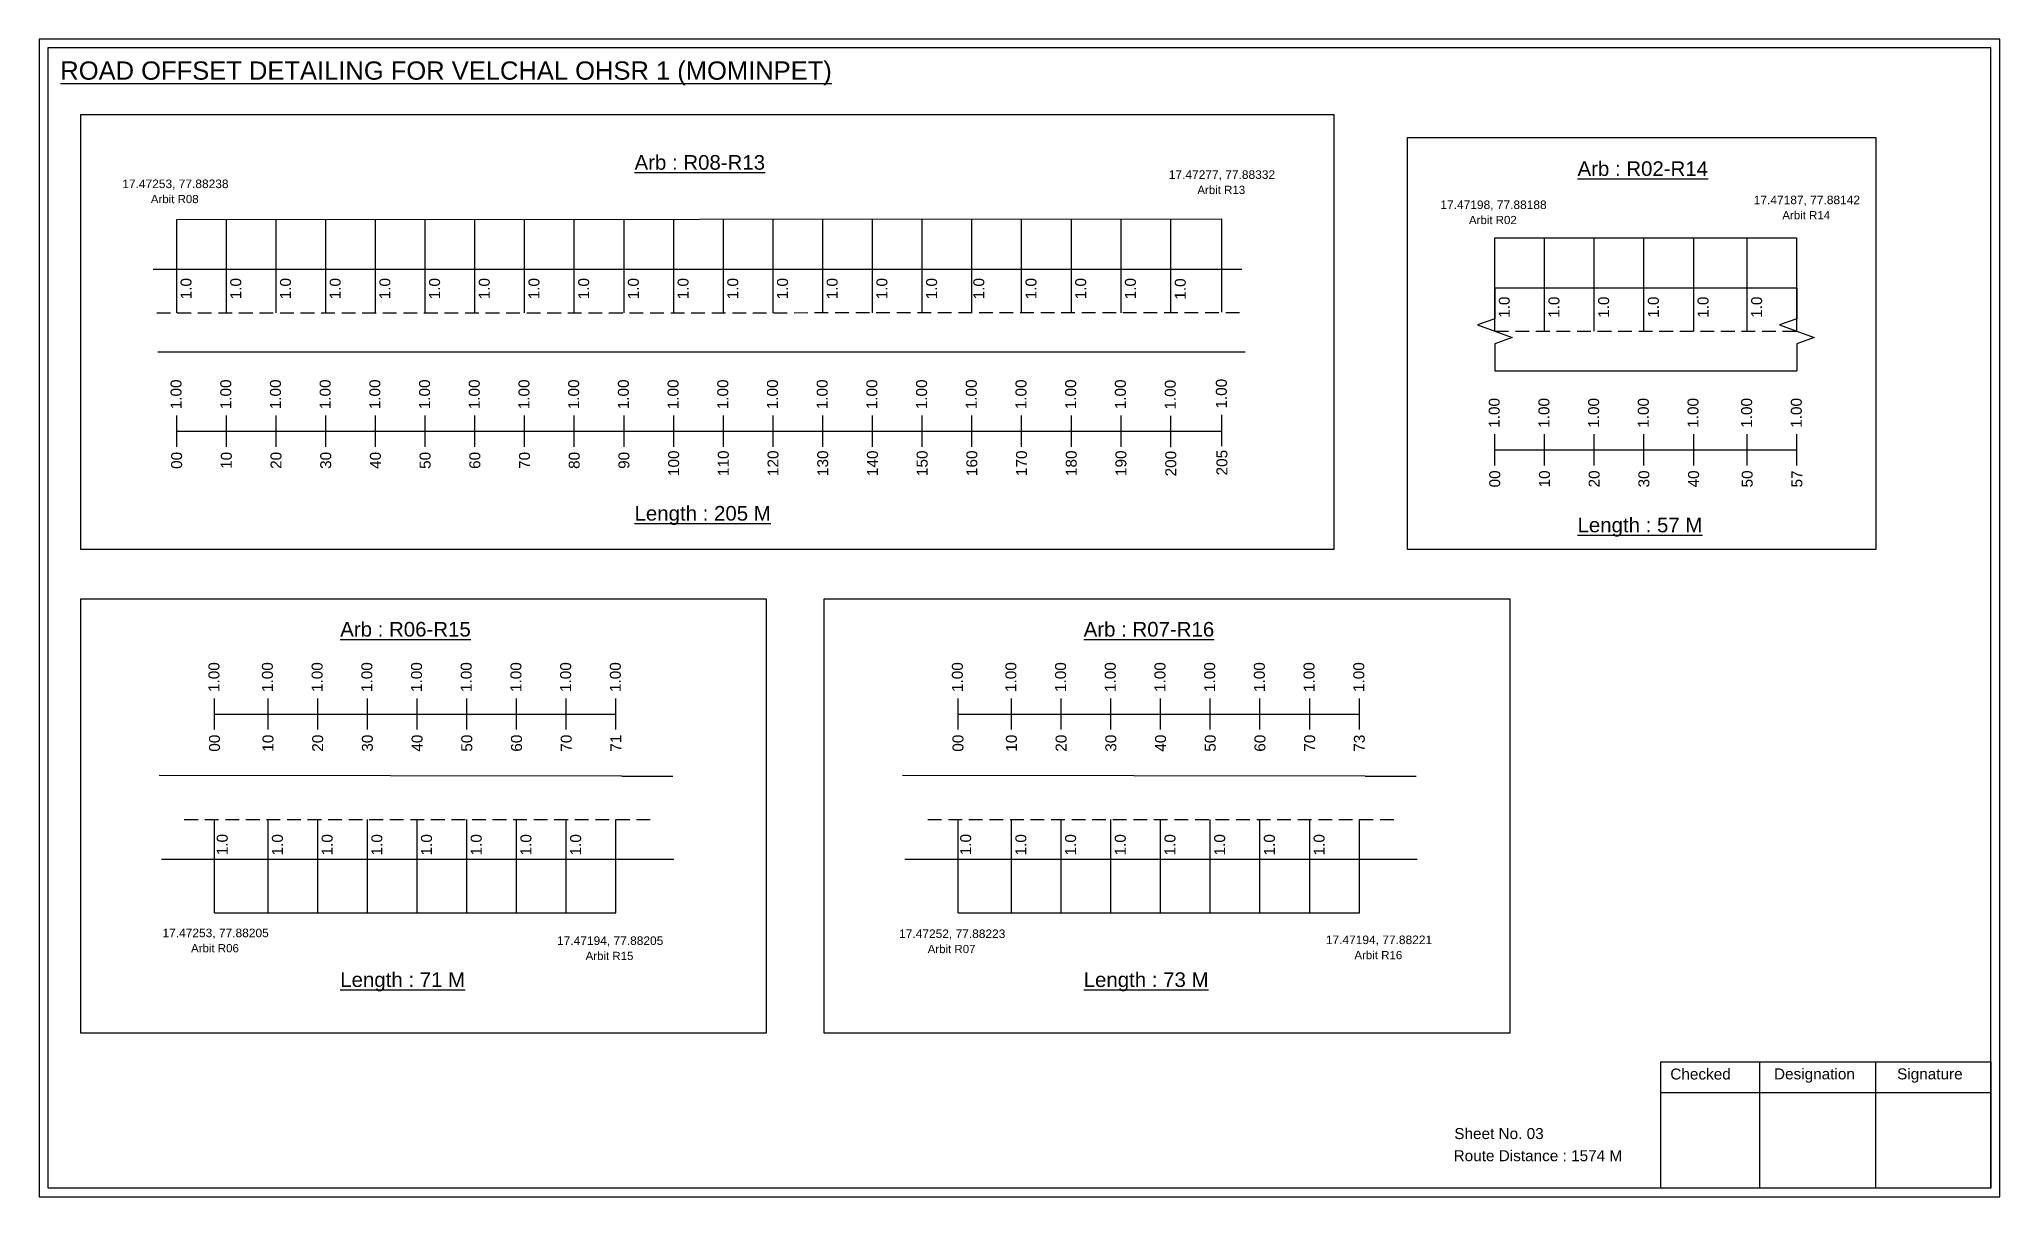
# Model space of a CAD drawing. Header units: inches. Extents: x 1000 to 5772, y 113 to 3122.
# Drawn here: x 2508 to 3044, y 1098 to 1415 of the extents above; entities that cross this region are included whole.
import ezdxf

# ---------------------------------------------------------------- set-up
doc = ezdxf.new("R2010")
doc.units = ezdxf.units.IN
doc.header["$MEASUREMENT"] = 0
doc.linetypes.add('DASHED2', pattern=[0.375, 0.25, -0.125])
doc.layers.add('PDF_Geometry', color=7, linetype='Continuous')
doc.layers.add('PDF_Text', color=5, linetype='Continuous')
doc.styles.add('PDF Arial', font='arial.ttf')
doc.styles.get("Standard").update_dxf_attribs({"font": 'arial.ttf'})

msp = doc.modelspace()

# ---------------------------------------------------------------- texts
at = {"color": 242, "true_color": 0xcd2027}
for s, height, p in [('%%UROAD OFFSET DETAILING FOR VELCHAL OHSR 1 (MOMINPET)', 5, (2513.37, 1403.59)), ('%%UArb : R08-R13', 4, (2670.49, 1378.96)), ('%%UArb : R02-R14', 4, (2928.52, 1377.26)), ('%%ULength : 205 M', 4, (2670.49, 1282.96)), ('%%ULength : 57 M', 4, (2928.52, 1279.76)), ('%%UArb : R06-R15', 4, (2589.96, 1251.23)), ('%%UArb : R07-R16', 4, (2793.39, 1251.23)), ('%%ULength : 71 M', 4, (2589.96, 1155.36)), ('%%ULength : 73 M', 4, (2793.39, 1155.36))]:
    msp.add_text(s, height=height, dxfattribs=at).set_placement(p)
at = {"color": 5}
for s, height, p in [('17.47277, 77.88332', 2.34, (2816.68, 1376.46)), ('17.47253, 77.88238', 2.34, (2530.32, 1373.93)), ('Arbit R13', 2.246, (2824.5, 1372.33)), ('Arbit R08', 2.246, (2538.14, 1369.81)), ('17.47198, 77.88188', 2.34, (2890.99, 1368.2)), ('17.47187, 77.88142', 2.34, (2976.74, 1369.53)), ('Arbit R02', 2.246, (2898.81, 1364.08)), ('Arbit R14', 2.246, (2984.56, 1365.4)), ('17.47253, 77.88205', 2.34, (2541.32, 1168.98)), ('17.47252, 77.88223', 2.34, (2742.88, 1168.75)), ('Arbit R06', 2.246, (2549.14, 1164.85)), ('17.47194, 77.88205', 2.34, (2649.28, 1166.86)), ('Arbit R15', 2.246, (2657.1, 1162.73)), ('Arbit R07', 2.246, (2750.7, 1164.62)), ('17.47194, 77.88221', 2.34, (2859.65, 1167.09)), ('Arbit R16', 2.246, (2867.47, 1162.96))]:
    msp.add_text(s, height=height, dxfattribs=at).set_placement(p)
for p in [(2549.27, 1343.5), (2562.87, 1343.5), (2576.47, 1343.5), (2590.07, 1343.5), (2603.67, 1343.5), (2617.27, 1343.5), (2630.87, 1343.5), (2644.47, 1343.5), (2658.07, 1343.5), (2671.67, 1343.5), (2685.27, 1343.5), (2698.87, 1343.5), (2712.47, 1343.5), (2726.07, 1343.5), (2739.67, 1343.5), (2753.27, 1343.5), (2766.19, 1343.5), (2780.47, 1343.5), (2794.07, 1343.5), (2807.67, 1343.5), (2821.31, 1343.4), (2909.97, 1338.43), (2923.57, 1338.43), (2937.17, 1338.43), (2950.77, 1338.43), (2964.37, 1338.43), (2979.02, 1338.43), (2559.17, 1191.4), (2574.27, 1191.35), (2587.87, 1191.35), (2601.47, 1191.35), (2615.07, 1191.35), (2628.67, 1191.35), (2642.27, 1191.35), (2655.87, 1191.35), (2762.6, 1191.4), (2777.7, 1191.35), (2791.3, 1191.35), (2804.9, 1191.35), (2818.5, 1191.35), (2832.1, 1191.35), (2845.7, 1191.35), (2859.3, 1191.35)]:
    msp.add_text('1.0', height=3, rotation=90).set_placement(p)
at = {"color": 217, "true_color": 0x93278f}
for s, p in [('1.00', (2546.53, 1313.42)), ('1.00', (2560.13, 1313.42)), ('1.00', (2573.73, 1313.42)), ('1.00', (2587.33, 1313.42)), ('1.00', (2600.93, 1313.42)), ('1.00', (2614.53, 1313.42)), ('1.00', (2628.13, 1313.42)), ('1.00', (2641.73, 1313.42)), ('1.00', (2655.33, 1313.42)), ('1.00', (2668.93, 1313.42)), ('1.00', (2682.53, 1313.42)), ('1.00', (2696.13, 1313.42)), ('1.00', (2709.73, 1313.42)), ('1.00', (2723.33, 1313.42)), ('1.00', (2736.93, 1313.42)), ('1.00', (2750.53, 1313.42)), ('1.00', (2764.13, 1313.42)), ('1.00', (2777.73, 1313.42)), ('1.00', (2791.33, 1313.42)), ('1.00', (2804.93, 1313.42)), ('1.00', (2818.57, 1313.32)), ('1.00', (2832.56, 1313.6)), ('1.00', (2907.22, 1308.35)), ('1.00', (2920.82, 1308.35)), ('1.00', (2934.42, 1308.35)), ('1.00', (2948.02, 1308.35)), ('1.00', (2961.62, 1308.35)), ('1.00', (2976.28, 1308.35)), ('1.00', (2989.88, 1308.35)), ('00', (2546.68, 1297.1)), ('10', (2560.28, 1297.1)), ('20', (2573.88, 1297.1)), ('30', (2587.48, 1297.1)), ('40', (2601.08, 1297.1)), ('50', (2614.68, 1297.1)), ('60', (2628.28, 1297.1)), ('70', (2641.88, 1297.1)), ('80', (2655.48, 1297.1)), ('90', (2669.08, 1297.1)), ('100', (2682.68, 1295.15)), ('110', (2696.28, 1295.15)), ('120', (2709.88, 1295.15)), ('130', (2723.48, 1295.15)), ('140', (2737.08, 1295.15)), ('150', (2750.68, 1295.15)), ('160', (2764.28, 1295.15)), ('170', (2777.88, 1295.15)), ('180', (2791.48, 1295.15)), ('190', (2805.08, 1295.15)), ('200', (2818.72, 1295.05)), ('205', (2832.71, 1295.32)), ('00', (2907.37, 1292.03)), ('10', (2920.97, 1292.03)), ('20', (2934.57, 1292.03)), ('30', (2948.17, 1292.03)), ('40', (2961.77, 1292.03)), ('50', (2976.43, 1292.03)), ('57', (2990.03, 1292.03)), ('1.00', (2556.9, 1236.06)), ('1.00', (2571.53, 1236.06)), ('1.00', (2585.13, 1236.06)), ('1.00', (2598.73, 1236.06)), ('1.00', (2612.33, 1236.06)), ('1.00', (2625.93, 1236.06)), ('1.00', (2639.53, 1236.06)), ('1.00', (2653.13, 1236.06)), ('1.00', (2666.73, 1236.06)), ('1.00', (2760.33, 1236.06)), ('1.00', (2774.96, 1236.06)), ('1.00', (2788.56, 1236.06)), ('1.00', (2802.16, 1236.06)), ('1.00', (2815.76, 1236.06)), ('1.00', (2829.36, 1236.06)), ('1.00', (2842.96, 1236.06)), ('1.00', (2856.56, 1236.06)), ('1.00', (2870.16, 1236.06)), ('00', (2557.05, 1219.73)), ('10', (2571.68, 1219.73)), ('20', (2585.28, 1219.73)), ('30', (2598.88, 1219.73)), ('40', (2612.48, 1219.73)), ('50', (2626.08, 1219.73)), ('60', (2639.68, 1219.73)), ('70', (2653.28, 1219.73)), ('71', (2666.88, 1219.73)), ('00', (2760.48, 1219.73)), ('10', (2775.11, 1219.73)), ('20', (2788.71, 1219.73)), ('30', (2802.31, 1219.73)), ('40', (2815.91, 1219.73)), ('50', (2829.51, 1219.73)), ('60', (2843.11, 1219.73)), ('70', (2856.71, 1219.73)), ('73', (2870.31, 1219.73))]:
    msp.add_text(s, height=3, rotation=90, dxfattribs=at).set_placement(p)
for s, p in [('Sheet No. 03', (2894.8, 1113.75)), ('Route Distance : 1574 M', (2894.61, 1107.7))]:
    msp.add_text(s, height=3).set_placement(p)
at = {"layer": 'PDF_Text', "color": 7, "attachment_point": 7, "style": 'PDF Arial'}
for s, insert, char_height in [('Checked', (2953.91, 1130), 3.001), ('Designation', (2982.28, 1129.17), 3.0006), ('Signature', (3015.96, 1129.17), 3.001)]:
    msp.add_mtext(s, dxfattribs=dict(at, insert=insert, char_height=char_height))

# ---------------------------------------------------------------- linework, layer by layer
at = {"color": 5}
for p, q in [((2545.21, 1365.34), (2831.23, 1365.53)), ((2905.9, 1360.29), (2988.55, 1360.29)), ((2555.57, 1175.62), (2665.4, 1175.62)), ((2759.01, 1175.62), (2868.83, 1175.62))]:
    msp.add_line(p, q, dxfattribs=at)
for p, q in [((2545.21, 1339.83), (2545.21, 1365.36)), ((2558.81, 1339.83), (2558.81, 1365.36)), ((2572.41, 1339.83), (2572.41, 1365.36)), ((2586.01, 1339.83), (2586.01, 1365.36)), ((2599.61, 1339.83), (2599.61, 1365.36)), ((2613.21, 1339.83), (2613.21, 1365.36)), ((2626.81, 1339.83), (2626.81, 1365.36)), ((2640.41, 1339.83), (2640.41, 1365.36)), ((2654.01, 1339.83), (2654.01, 1365.36)), ((2667.61, 1339.83), (2667.61, 1365.36)), ((2681.21, 1339.83), (2681.21, 1365.36)), ((2694.81, 1339.83), (2694.81, 1365.36)), ((2708.41, 1339.83), (2708.41, 1365.36)), ((2722.01, 1339.83), (2722.01, 1365.36)), ((2735.61, 1339.83), (2735.61, 1365.36)), ((2749.21, 1339.83), (2749.21, 1365.36)), ((2762.81, 1339.83), (2762.81, 1365.36)), ((2776.41, 1339.83), (2776.41, 1365.36)), ((2790.01, 1339.83), (2790.01, 1365.36)), ((2803.61, 1339.83), (2803.61, 1365.36)), ((2817.25, 1339.99), (2817.25, 1365.26)), ((2831.23, 1340), (2831.23, 1365.54)), ((2905.9, 1334.75), (2905.9, 1360.29)), ((2919.5, 1334.75), (2919.5, 1360.29)), ((2933.1, 1334.75), (2933.1, 1360.29)), ((2946.7, 1334.75), (2946.7, 1360.29)), ((2960.3, 1334.75), (2960.3, 1360.29)), ((2974.95, 1334.76), (2974.95, 1360.29)), ((2988.55, 1334.76), (2988.55, 1360.29)), ((2538.79, 1351.71), (2836.64, 1351.71)), ((2905.9, 1346.64), (2988.55, 1346.64)), ((2540.04, 1329.14), (2837.54, 1329.1)), ((2905.9, 1323.95), (2988.55, 1323.95)), ((2667, 1213.04), (2540.39, 1213.22)), ((2667, 1213.04), (2680.95, 1213.04)), ((2870.43, 1213.04), (2743.82, 1213.22)), ((2870.43, 1213.04), (2884.39, 1213.04)), ((2555.57, 1175.62), (2555.57, 1201.15)), ((2570.2, 1175.62), (2570.2, 1201.15)), ((2583.8, 1175.62), (2583.8, 1201.15)), ((2597.4, 1175.62), (2597.4, 1201.15)), ((2611, 1175.62), (2611, 1201.15)), ((2624.6, 1175.62), (2624.6, 1201.15)), ((2638.2, 1175.62), (2638.2, 1201.15)), ((2651.8, 1175.62), (2651.8, 1201.15)), ((2665.4, 1175.62), (2665.4, 1201.15)), ((2759.01, 1175.62), (2759.01, 1201.15)), ((2773.63, 1175.62), (2773.63, 1201.15)), ((2787.23, 1175.62), (2787.23, 1201.15)), ((2800.83, 1175.62), (2800.83, 1201.15)), ((2814.43, 1175.62), (2814.43, 1201.15)), ((2828.03, 1175.62), (2828.03, 1201.15)), ((2841.63, 1175.62), (2841.63, 1201.15)), ((2855.23, 1175.62), (2855.23, 1201.15)), ((2868.83, 1175.62), (2868.83, 1201.15)), ((2541.02, 1190.35), (2667, 1190.35)), ((2667, 1190.35), (2681.2, 1190.35)), ((2744.46, 1190.35), (2870.43, 1190.35)), ((2870.43, 1190.35), (2884.63, 1190.35))]:
    msp.add_line(p, q)
at = {"linetype": 'DASHED2', "ltscale": 15}
for p, q in [((2539.75, 1339.82), (2836.24, 1339.87)), ((2905.9, 1334.76), (2988.55, 1334.76)), ((2547.29, 1201.15), (2675.97, 1201.15)), ((2750.73, 1201.15), (2879.41, 1201.15))]:
    msp.add_line(p, q, dxfattribs=at)
at = {"color": 217, "true_color": 0x93278f}
for p, q in [((2545.21, 1303.13), (2545.21, 1311.68)), ((2558.81, 1303.13), (2558.81, 1311.68)), ((2572.41, 1303.13), (2572.41, 1311.68)), ((2586.01, 1303.13), (2586.01, 1311.68)), ((2599.61, 1303.13), (2599.61, 1311.68)), ((2613.21, 1303.13), (2613.21, 1311.68)), ((2626.81, 1303.13), (2626.81, 1311.68)), ((2640.41, 1303.13), (2640.41, 1311.68)), ((2654.01, 1303.13), (2654.01, 1311.68)), ((2667.61, 1303.13), (2667.61, 1311.68)), ((2681.21, 1303.13), (2681.21, 1311.68)), ((2694.81, 1303.13), (2694.81, 1311.68)), ((2708.41, 1303.13), (2708.41, 1311.68)), ((2722.01, 1303.13), (2722.01, 1311.68)), ((2735.61, 1303.13), (2735.61, 1311.68)), ((2749.21, 1303.13), (2749.21, 1311.68)), ((2762.81, 1303.13), (2762.81, 1311.68)), ((2776.41, 1303.13), (2776.41, 1311.68)), ((2790.01, 1303.13), (2790.01, 1311.68)), ((2803.61, 1303.13), (2803.61, 1311.68)), ((2817.25, 1303.02), (2817.25, 1311.58)), ((2831.23, 1303.3), (2831.23, 1311.86)), ((2545.21, 1307.4), (2831.23, 1307.45)), ((2905.9, 1298.05), (2905.9, 1306.61)), ((2919.5, 1298.05), (2919.5, 1306.61)), ((2933.1, 1298.05), (2933.1, 1306.61)), ((2946.7, 1298.05), (2946.7, 1306.61)), ((2960.3, 1298.05), (2960.3, 1306.61)), ((2974.95, 1298.06), (2974.95, 1306.61)), ((2988.55, 1298.06), (2988.55, 1306.61)), ((2905.9, 1302.32), (2988.55, 1302.33)), ((2555.57, 1225.76), (2555.57, 1234.32)), ((2570.2, 1225.76), (2570.2, 1234.32)), ((2583.8, 1225.76), (2583.8, 1234.32)), ((2597.4, 1225.76), (2597.4, 1234.32)), ((2611, 1225.76), (2611, 1234.32)), ((2624.6, 1225.76), (2624.6, 1234.32)), ((2638.2, 1225.76), (2638.2, 1234.32)), ((2651.8, 1225.76), (2651.8, 1234.32)), ((2665.4, 1225.76), (2665.4, 1234.32)), ((2759.01, 1225.76), (2759.01, 1234.32)), ((2773.63, 1225.76), (2773.63, 1234.32)), ((2787.23, 1225.76), (2787.23, 1234.32)), ((2800.83, 1225.76), (2800.83, 1234.32)), ((2814.43, 1225.76), (2814.43, 1234.32)), ((2828.03, 1225.76), (2828.03, 1234.32)), ((2841.63, 1225.76), (2841.63, 1234.32)), ((2855.23, 1225.76), (2855.23, 1234.32)), ((2868.83, 1225.76), (2868.83, 1234.32)), ((2555.57, 1230.04), (2665.4, 1230.04)), ((2759.01, 1230.04), (2868.83, 1230.04))]:
    msp.add_line(p, q, dxfattribs=at)
for points in [[(2518.97, 1394.08), (2861.87, 1394.08), (2861.87, 1275.09), (2518.97, 1275.09)], [(2882.03, 1387.77), (3010.13, 1387.77), (3010.13, 1275.09), (2882.03, 1275.09)], [(2518.97, 1261.56), (2706.53, 1261.56), (2706.53, 1142.74), (2518.97, 1142.74)], [(2722.41, 1261.56), (2909.97, 1261.56), (2909.97, 1142.74), (2722.41, 1142.74)]]:
    msp.add_lwpolyline(points, close=True)
at = {"linetype": 'Continuous'}
for points in [[(2905.9, 1346.64), (2905.9, 1338.2), (2901.15, 1336.48), (2910.64, 1333.03), (2905.9, 1331.3), (2905.9, 1323.95)], [(2988.55, 1346.64), (2988.55, 1338.2), (2983.81, 1336.48), (2993.29, 1333.03), (2988.55, 1331.3), (2988.55, 1323.95)]]:
    msp.add_lwpolyline(points, dxfattribs=at)
at = {"layer": 'PDF_Geometry'}
for points in [[(2507.59, 1414.67), (2507.59, 1097.96), (3044.06, 1097.96), (3044.06, 1414.67)], [(2509.92, 1412.34), (2509.92, 1100.37), (3041.64, 1100.37), (3041.64, 1412.34)]]:
    msp.add_lwpolyline(points, close=True, dxfattribs=at)
at = {"layer": 'PDF_Geometry', "color": 242, "true_color": 0xcc1f26}
msp.add_lwpolyline([(3041.64, 1100.28), (2951.3, 1100.28), (2951.3, 1134.89), (3041.64, 1134.89)], close=True, dxfattribs=at)
for points in [[(2978.28, 1134.89), (2978.28, 1100.28)], [(3010.01, 1134.89), (3010.01, 1100.28)], [(2951.3, 1126.52), (3041.64, 1126.52)]]:
    msp.add_lwpolyline(points, dxfattribs=at)

msp.set_redraw_order([(e.dxf.handle, doc.entitydb.next_handle()) for e in msp.query("TEXT MTEXT ATTDEF DIMENSION ARC_DIMENSION")])  # texts and dimensions are drawn at this point

doc.saveas('drawing.dxf')
